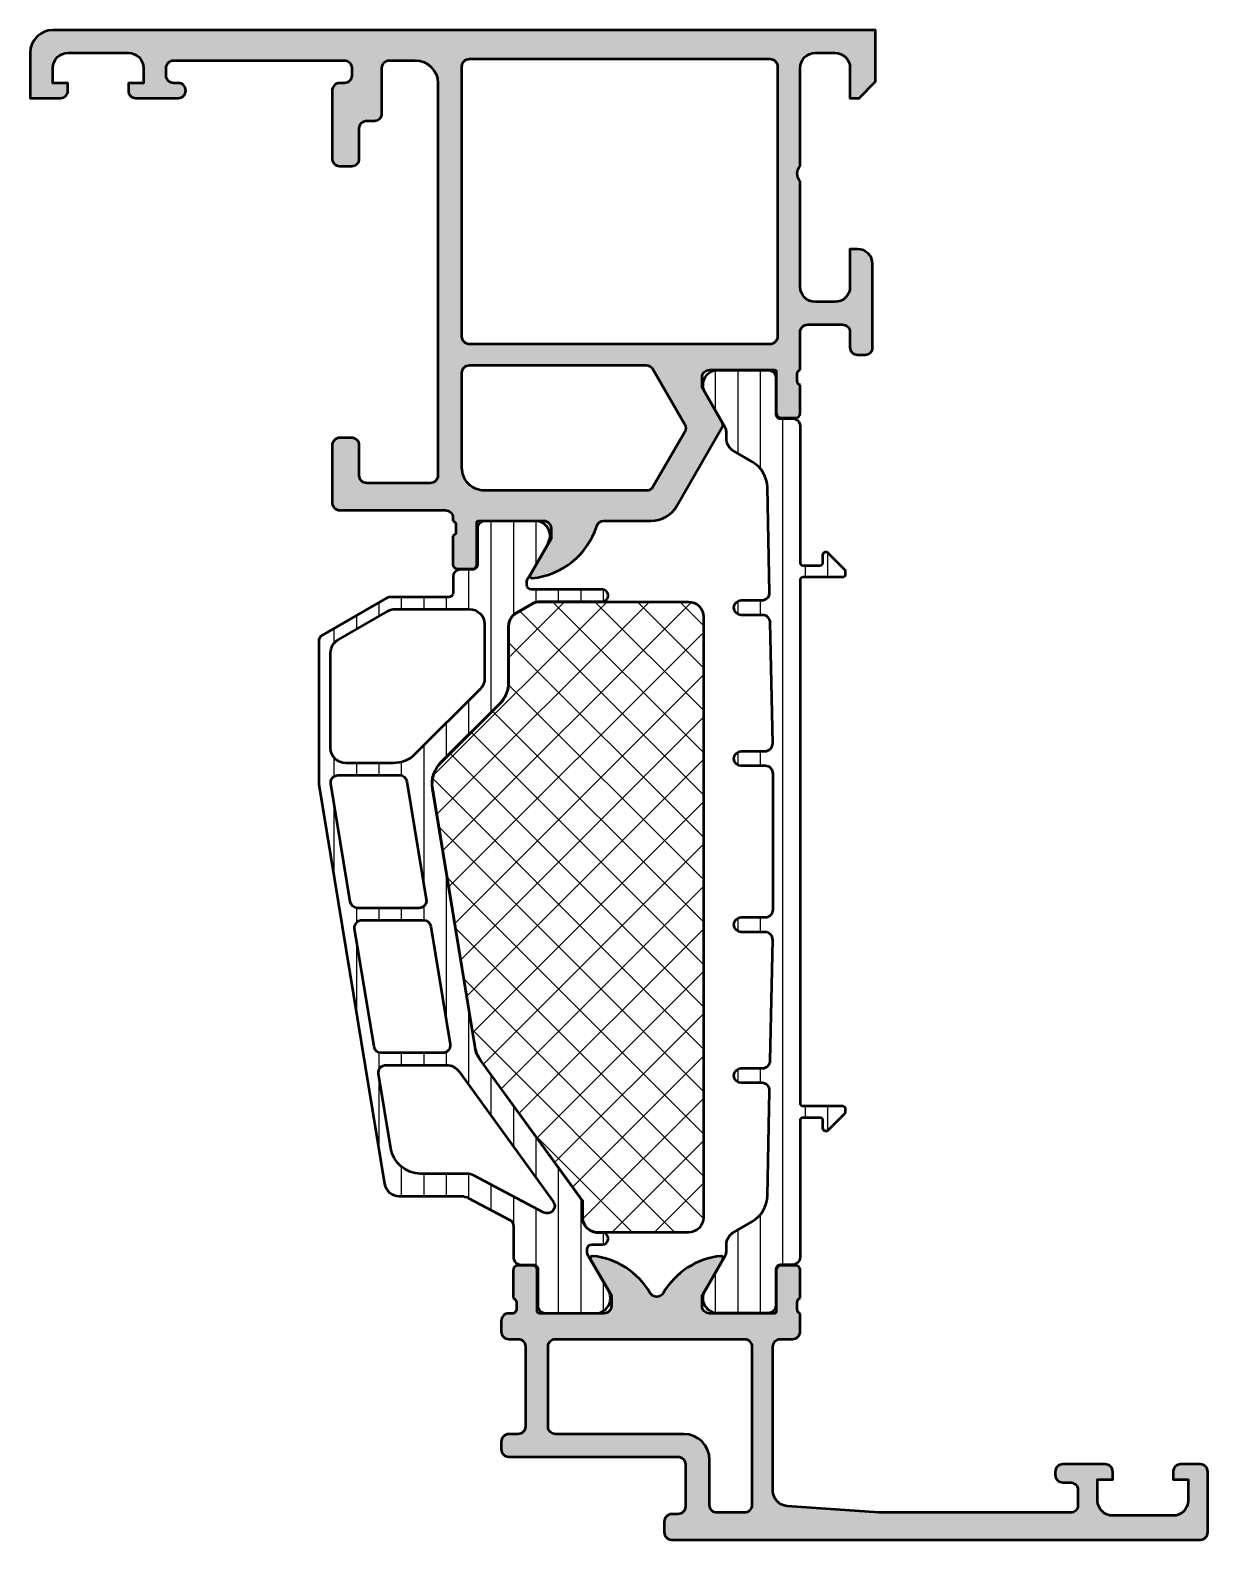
# Model space of a CAD drawing. Extents: x -35 to 43, y 0 to 100.
import ezdxf

# ---------------------------------------------------------------- set-up
doc = ezdxf.new("R2010")
doc.units = 0
for name, color, linetype, lineweight in [('0S-Alu contour', 7, 'Continuous', 50), ('0S-Alu hatch', 252, 'Continuous', 25), ('0S-Plastic contour', 254, 'Continuous', 50), ('0S-Plastic hatch', 253, 'Continuous', 25), ('0S-PT contour', 91, 'Continuous', 50), ('0S-PT hatch', 103, 'Continuous', 25)]:
    doc.layers.add(name, color=color, linetype=linetype, lineweight=lineweight)
pattern_1 = [(90, (0, 0), (-1.4859, 0), [])]

# ---------------------------------------------------------------- blocks, each defined once
blk = doc.blocks.new('445540__BF4B3220_697D_45B9_BE26_5FB14B4851CE_')
at = {"layer": '0S-Alu hatch'}
h = blk.add_hatch(color=256, dxfattribs=at)
edge = h.paths.add_edge_path()
edge.add_line((-3.299999999999997, 13.30000000000001), (-2.699999999999967, 13.3))
edge.add_ellipse((-2.699999999999981, 12.80000000000003), major_axis=(-0.4999999999999716, 0), ratio=1, start_angle=180, end_angle=269.9999999999984, ccw=False)
edge.add_line((-2.200000000000009, 12.80000000000003), (-2.200000000000017, 7.5))
edge.add_ellipse((-2.700000000000017, 7.500000000000001), major_axis=(-0.5, 0), ratio=1, start_angle=90, end_angle=180, ccw=False)
edge.add_line((-2.700000000000017, 7.000000000000001), (-3.300000000000011, 7.000000000000003))
edge.add_arc((-3.300000000000011, 6.500000000000031), 0.4999999999999716, 90, 180)
edge.add_line((-3.799999999999982, 6.500000000000039), (-3.79999999999999, 6.000000000000015))
edge.add_arc((-3.299999999999997, 6.000000000000001), 0.4999999999999929, 180, 269.9999999999992)
edge.add_line((-3.300000000000004, 5.500000000000008), (7.900000000000012, 5.500000000000006))
edge.add_ellipse((7.900000000000012, 5.000000000000014), major_axis=(-0.499999999999992, 0), ratio=1, start_angle=180, end_angle=270, ccw=False)
edge.add_line((8.400000000000006, 5.000000000000016), (8.400000000000013, 2.200000000000008))
edge.add_ellipse((7.900000000000012, 2.200000000000005), major_axis=(-0.5, 0), ratio=1, start_angle=90, end_angle=180, ccw=False)
edge.add_line((7.900000000000012, 1.700000000000005), (7.5, 1.700000000000004))
edge.add_arc((7.5, 1.20000000000001), 0.4999999999999934, 90, 180)
edge.add_line((7.000000000000007, 1.20000000000001), (7.000000000000007, 0.4999999999999922))
edge.add_arc((7.499999999999992, 0.4999999999999922), 0.4999999999999858, 180, 270)
edge.add_line((7.499999999999992, 6.4e-15), (42.5, 1e-16))
edge.add_arc((42.5, 0.5000000000000006), 0.5000000000000004, 270, 360)
edge.add_line((43, 0.5000000000000002), (43, 4.5))
edge.add_arc((42.5, 4.5), 0.5, 0, 90)
edge.add_line((42.5, 5), (41.19999999999999, 5))
edge.add_arc((41.19999999999999, 4.5), 0.5, 90, 180)
edge.add_line((40.69999999999999, 4.5), (40.69999999999999, 4))
edge.add_line((40.69999999999999, 4), (41.69999999999999, 4))
edge.add_line((41.69999999999999, 4), (41.69999999999997, 2.599999999999996))
edge.add_ellipse((40.69999999999995, 2.600000000000012), major_axis=(-1.000000000000007, 0), ratio=1, start_angle=90, end_angle=180, ccw=False)
edge.add_line((40.69999999999995, 1.600000000000005), (36.7, 1.599999999999993))
edge.add_ellipse((36.69999999999999, 2.599999999999993), major_axis=(-1, 0), ratio=1, start_angle=0, end_angle=90.0000000000004, ccw=False)
edge.add_line((35.69999999999999, 2.59999999999999), (35.69999999999999, 4))
edge.add_line((35.69999999999999, 4), (36.69999999999999, 4))
edge.add_line((36.69999999999999, 4), (36.69999999999999, 4.5))
edge.add_arc((36.19999999999999, 4.500000000000002), 0.5, 0, 90)
edge.add_line((36.19999999999999, 5.000000000000002), (33.40000000000001, 5))
edge.add_arc((33.40000000000001, 4.500000000000002), 0.4999999999999983, 90, 180)
edge.add_line((32.90000000000001, 4.500000000000002), (32.90000000000001, 4.29999999999998))
edge.add_arc((33.40000000000001, 4.29999999999998), 0.4999999999999965, 180, 270)
edge.add_line((33.40000000000001, 3.799999999999983), (33.90000000000001, 3.799999999999982))
edge.add_ellipse((33.90000000000001, 3.299999999999991), major_axis=(-0.4999999999999912, 0), ratio=1, start_angle=180, end_angle=270, ccw=False)
edge.add_line((34.4, 3.299999999999982), (34.39999999999998, 2.299999999999897))
edge.add_ellipse((33.89999999999998, 2.299999999999906), major_axis=(-0.5000000000000071, 0), ratio=1, start_angle=90, end_angle=180, ccw=False)
edge.add_line((33.89999999999998, 1.799999999999899), (21.2, 1.799999999999899))
edge.add_line((21.2, 1.799999999999899), (15.12875295001206, 2.233660503570558))
edge.add_ellipse((15.19999999999999, 3.231119203401299), major_axis=(-1.000000000000007, 0), ratio=1, start_angle=0, end_angle=85.91438322002432, ccw=False)
edge.add_line((14.19999999999998, 3.2311192034013), (14.2, 12.79999999999992))
edge.add_ellipse((14.69999999999999, 12.79999999999992), major_axis=(-0.4999999999999823, 0), ratio=1, start_angle=269.9999999999996, end_angle=360, ccw=False)
edge.add_line((14.69999999999999, 13.2999999999999), (15.5, 13.2999999999999))
edge.add_arc((15.50000000000001, 13.79999999999988), 0.4999999999999841, 269.9999999999992, 360)
edge.add_line((15.99999999999999, 13.79999999999988), (16, 15.00000000000001))
edge.add_ellipse((16.07883644654303, 15.26752059199313), major_axis=(-0.2788950563274358, 0), ratio=1, start_angle=-1.1645893741048212, end_angle=73.5801235805094, ccw=False)
edge.add_line((15.79999899999999, 15.27318899999154), (15.79999899999999, 15.72678299999152))
edge.add_ellipse((16.07886709564317, 15.73244365946855), major_axis=(-0.2789255417371606, 0), ratio=1, start_angle=-73.57540544464638, end_angle=1.1628700728805939, ccw=False)
edge.add_line((16, 15.9999869999915), (15.99999999999998, 17.87999800000002))
edge.add_arc((15.69999999999998, 17.87999800000001), 0.3000000000000007, 0, 89.99999999999935)
edge.add_line((15.69999999999999, 18.17999800000001), (14.7200256809572, 18.17999800000002))
edge.add_arc((14.72002568095721, 17.87999800000002), 0.3000000000000007, 90.00000000000067, 180)
edge.add_line((14.42002568095721, 17.87999800000002), (14.42002568095721, 15.12000000000001))
edge.add_ellipse((14.30002568095725, 15.12000000000001), major_axis=(-0.1199999999999619, 0), ratio=1, start_angle=90, end_angle=180, ccw=False)
edge.add_line((14.30002568095725, 15.00000000000005), (10.00000000000004, 15.00000000000006))
edge.add_ellipse((10.00000000000004, 15.50000000000005), major_axis=(-0.4999999999999841, 0), ratio=1, start_angle=0, end_angle=90, ccw=False)
edge.add_line((9.500000000000059, 15.5000000000001), (9.500000000000126, 16.20000000000013))
edge.add_line((9.500000000000126, 16.20000000000013), (10.88149545762233, 18.59282032302734))
edge.add_arc((10.76188021535154, 18.66188021535157), 0.138119784648449, 329.9999999999975, 455.7414612842225)
edge.add_arc((11.24826165041132, 13.8243899230558), 4.999999999999975, 95.74146128421872, 149.691455397877)
edge.add_ellipse((6.499999999999992, 16.59999999999978), major_axis=(-0.5000000000000128, 0), ratio=1, start_angle=30.308544602124982, end_angle=149.6914553978749, ccw=False)
edge.add_arc((1.751738349588656, 13.82438992305575), 5.000000000000007, 30.30854460212349, 84.25853871578215)
edge.add_arc((2.23811978464839, 18.66188021535158), 0.1381197846484313, 84.2585387157852, 209.9999999999999)
edge.add_line((2.118504542377611, 18.59282032302736), (3.49999999999985, 16.2000000000001))
edge.add_line((3.49999999999985, 16.2000000000001), (3.499999999999914, 15.50000000000008))
edge.add_ellipse((2.999999999999914, 15.50000000000003), major_axis=(-0.5, 0), ratio=1, start_angle=90, end_angle=180, ccw=False)
edge.add_line((2.999999999999914, 15.00000000000003), (-1.300025680957226, 15.00000000000003))
edge.add_ellipse((-1.300025680957226, 15.12000000000002), major_axis=(-0.1199999999999903, 0), ratio=1, start_angle=0, end_angle=90, ccw=False)
edge.add_line((-1.420025680957216, 15.12000000000002), (-1.420025680957209, 17.87999800000001))
edge.add_arc((-1.720025680957206, 17.87999800000001), 0.2999999999999971, 0, 90)
edge.add_line((-1.720025680957206, 18.17999800000001), (-2.700000000000002, 18.17999800000001))
edge.add_arc((-2.700000000000009, 17.87999800000001), 0.3000000000000043, 89.99999999999864, 180)
edge.add_line((-3.000000000000014, 17.87999800000001), (-3, 15.99998699999152))
edge.add_ellipse((-3.078867095643168, 15.73244365946858), major_axis=(-0.2789255417371511, 0), ratio=1, start_angle=178.8371299271098, end_angle=253.57540544464518, ccw=False)
edge.add_line((-2.799998999999999, 15.7267829999915), (-2.799999000000006, 15.27318899999154))
edge.add_ellipse((-3.07883644654305, 15.26752059199311), major_axis=(-0.2788950563274319, 0), ratio=1, start_angle=106.4198764194984, end_angle=181.1645893741095, ccw=False)
edge.add_line((-2.999999999999978, 15), (-3.300000000000004, 15))
edge.add_arc((-3.300000000000004, 14.5), 0.5000000000000071, 90, 180)
edge.add_line((-3.800000000000011, 14.49999999999996), (-3.799999999999968, 13.79999999999996))
edge.add_arc((-3.299999999999982, 13.79999999999999), 0.4999999999999858, 180, 269.9999999999984)
edge = h.paths.add_edge_path()
edge.add_line((8.300000000000004, 7.000000000000007), (-0.1999999999999957, 7.000000000000007))
edge.add_ellipse((-0.1999999999999957, 7.500000000000007), major_axis=(-0.5, 0), ratio=1, start_angle=0, end_angle=90, ccw=False)
edge.add_line((-0.6999999999999958, 7.500000000000007), (-0.6999999999999887, 12.8))
edge.add_ellipse((-0.1999999999999886, 12.8), major_axis=(-0.5, 0), ratio=1, start_angle=270, end_angle=360, ccw=False)
edge.add_line((-0.1999999999999886, 13.3), (12.29999999999999, 13.3))
edge.add_ellipse((12.29999999999999, 12.8), major_axis=(-0.5, 0), ratio=1, start_angle=180, end_angle=270, ccw=False)
edge.add_line((12.79999999999999, 12.8), (12.79999999999999, 2.300000000000004))
edge.add_ellipse((12.29999999999999, 2.300000000000004), major_axis=(-0.5, 0), ratio=1, start_angle=90, end_angle=180, ccw=False)
edge.add_line((12.29999999999999, 1.800000000000004), (10.5, 1.800000000000005))
edge.add_ellipse((10.5, 2.299999999999998), major_axis=(-0.4999999999999929, 0), ratio=1, start_angle=0, end_angle=90, ccw=False)
edge.add_line((10, 2.299999999999999), (10, 5.300000000000004))
edge.add_arc((8.300000000000004, 5.300000000000004), 1.700000000000002, 0, 90)
at = {"layer": '0S-Alu contour', "color": 7}
for points in [[(-1.720025680957206, 18.17999800000001), (-2.700000000000002, 18.17999800000001)], [(2.118504542377611, 18.59282032302736), (3.49999999999985, 16.2000000000001), (3.499999999999914, 15.50000000000008)], [(9.500000000000059, 15.5000000000001), (9.500000000000126, 16.20000000000013), (10.88149545762233, 18.59282032302734)], [(15.69999999999999, 18.17999800000001), (14.7200256809572, 18.17999800000002)], [(-3.000000000000014, 17.87999800000001), (-3, 15.99998699999152)], [(-1.420025680957216, 15.12000000000002), (-1.420025680957209, 17.87999800000001)], [(14.42002568095721, 17.87999800000002), (14.42002568095721, 15.12000000000001)], [(16, 15.9999869999915), (15.99999999999998, 17.87999800000002)], [(-2.799998999999999, 15.7267829999915), (-2.799999000000006, 15.27318899999154)], [(15.79999899999999, 15.27318899999154), (15.79999899999999, 15.72678299999152)], [(-3.800000000000011, 14.49999999999996), (-3.799999999999968, 13.79999999999996)], [(-2.999999999999978, 15), (-3.300000000000004, 15)], [(2.999999999999914, 15.00000000000003), (-1.300025680957226, 15.00000000000003)], [(14.30002568095725, 15.00000000000005), (10.00000000000004, 15.00000000000006)], [(15.99999999999999, 13.79999999999988), (16, 15.00000000000001)], [(-3.299999999999997, 13.30000000000001), (-2.699999999999967, 13.3)], [(-0.1999999999999886, 13.3), (12.29999999999999, 13.3)], [(14.69999999999999, 13.2999999999999), (15.5, 13.2999999999999)], [(-2.200000000000009, 12.80000000000003), (-2.200000000000017, 7.5)], [(-0.6999999999999958, 7.500000000000007), (-0.6999999999999887, 12.8)], [(12.79999999999999, 12.8), (12.79999999999999, 2.300000000000004)], [(14.19999999999998, 3.2311192034013), (14.2, 12.79999999999992)], [(-3.799999999999982, 6.500000000000039), (-3.79999999999999, 6.000000000000015)], [(-2.700000000000017, 7.000000000000001), (-3.300000000000011, 7.000000000000003)], [(8.300000000000004, 7.000000000000007), (-0.1999999999999957, 7.000000000000007)], [(-3.300000000000004, 5.500000000000008), (7.900000000000012, 5.500000000000006)], [(10, 2.299999999999999), (10, 5.300000000000004)], [(8.400000000000006, 5.000000000000016), (8.400000000000013, 2.200000000000008)], [(32.90000000000001, 4.500000000000002), (32.90000000000001, 4.29999999999998)], [(36.19999999999999, 5.000000000000002), (33.40000000000001, 5)], [(35.69999999999999, 2.59999999999999), (35.69999999999999, 4), (36.69999999999999, 4), (36.69999999999999, 4.5)], [(40.69999999999999, 4.5), (40.69999999999999, 4), (41.69999999999999, 4), (41.69999999999997, 2.599999999999996)], [(42.5, 5), (41.19999999999999, 5)], [(43, 0.5000000000000002), (43, 4.5)], [(33.40000000000001, 3.799999999999983), (33.90000000000001, 3.799999999999982)], [(34.4, 3.299999999999982), (34.39999999999998, 2.299999999999897)], [(33.89999999999998, 1.799999999999899), (21.2, 1.799999999999899), (15.12875295001206, 2.233660503570558)], [(7.000000000000007, 1.20000000000001), (7.000000000000007, 0.4999999999999922)], [(7.900000000000012, 1.700000000000005), (7.5, 1.700000000000004)], [(12.29999999999999, 1.800000000000004), (10.5, 1.800000000000005)], [(40.69999999999995, 1.600000000000005), (36.7, 1.599999999999993)], [(7.499999999999992, 6.4e-15), (42.5, 1e-16)]]:
    blk.add_lwpolyline(points, dxfattribs=at)
for centre, radius, start, end in [((-2.700000000000009, 17.87999800000001), 0.3000000000000043, 89.99999999999864, 180), ((-1.720025680957206, 17.87999800000001), 0.2999999999999971, 0, 90), ((2.23811978464839, 18.66188021535158), 0.1381197846484313, 84.2585387157852, 209.9999999999999), ((1.751738349588656, 13.82438992305575), 5.000000000000007, 30.30854460212349, 84.25853871578215), ((11.24826165041132, 13.8243899230558), 4.999999999999975, 95.74146128421872, 149.691455397877), ((10.76188021535154, 18.66188021535157), 0.138119784648449, 329.9999999999975, 95.7414612842225), ((14.72002568095721, 17.87999800000002), 0.3000000000000007, 90.00000000000067, 180), ((15.69999999999998, 17.87999800000001), 0.3000000000000007, 0, 89.99999999999935), ((-3.300000000000004, 14.5), 0.5000000000000071, 90, 180), ((-3.299999999999982, 13.79999999999999), 0.4999999999999858, 180, 269.9999999999984), ((15.50000000000001, 13.79999999999988), 0.4999999999999841, 269.9999999999992, 0), ((-3.300000000000011, 6.500000000000031), 0.4999999999999716, 90, 180), ((8.300000000000004, 5.300000000000004), 1.700000000000002, 0, 90), ((-3.299999999999997, 6.000000000000001), 0.4999999999999929, 180, 269.9999999999992), ((33.40000000000001, 4.500000000000002), 0.4999999999999983, 90, 180), ((33.40000000000001, 4.29999999999998), 0.4999999999999965, 180, 270), ((36.19999999999999, 4.500000000000002), 0.5, 0, 90), ((41.19999999999999, 4.5), 0.5, 90, 180), ((42.5, 4.5), 0.5, 0, 90), ((7.5, 1.20000000000001), 0.4999999999999934, 90, 180), ((7.499999999999992, 0.4999999999999922), 0.4999999999999858, 180, 270), ((42.5, 0.5000000000000006), 0.5000000000000004, 270, 0)]:
    blk.add_arc(centre, radius, start, end, dxfattribs=at)
at = {"layer": '0S-Alu contour', "color": 7, "extrusion": (0, 0, -1)}
for centre, radius, start, end in [((-6.499999999999992, 16.59999999999978), 0.5000000000000128, 210.3085446021251, 329.691455397875), ((3.078867095643168, 15.73244365946858), 0.2789255417371511, 106.4245945553548, 181.1628700728903), ((3.07883644654305, 15.26752059199311), 0.2788950563274319, 178.8354106258905, 253.5801235805016), ((1.300025680957226, 15.12000000000002), 0.1199999999999903, 270, 0), ((-2.999999999999914, 15.50000000000003), 0.5, 180, 270), ((-10.00000000000004, 15.50000000000005), 0.4999999999999841, 270, 0), ((-14.30002568095725, 15.12000000000001), 0.1199999999999619, 180, 270), ((-16.07883644654303, 15.26752059199313), 0.2788950563274358, 286.4198764194906, 1.164589374104748), ((-16.07886709564317, 15.73244365946855), 0.2789255417371606, 358.8371299271194, 73.57540544464646), ((2.699999999999981, 12.80000000000003), 0.4999999999999716, 90.0000000000016, 180), ((0.1999999999999886, 12.8), 0.5, 0, 90), ((-12.29999999999999, 12.8), 0.5, 90, 180), ((-14.69999999999999, 12.79999999999992), 0.4999999999999823, 0, 90.0000000000004), ((2.700000000000017, 7.500000000000001), 0.5, 180, 270), ((0.1999999999999957, 7.500000000000007), 0.5, 270, 0), ((-7.900000000000012, 5.000000000000014), 0.499999999999992, 90, 180), ((-15.19999999999999, 3.231119203401299), 1.000000000000007, 274.0856167799757, 0), ((-33.90000000000001, 3.299999999999991), 0.4999999999999912, 90, 180), ((-7.900000000000012, 2.200000000000005), 0.5, 180, 270), ((-10.5, 2.299999999999998), 0.4999999999999929, 270, 0), ((-12.29999999999999, 2.300000000000004), 0.5, 180, 270), ((-33.89999999999998, 2.299999999999906), 0.5000000000000071, 180, 270), ((-36.69999999999999, 2.599999999999993), 1, 269.9999999999996, 0), ((-40.69999999999995, 2.600000000000012), 1.000000000000007, 180, 270)]:
    blk.add_arc(centre, radius, start, end, dxfattribs=at)
blk = doc.blocks.new('284511__1845BC46_B6D5_4540_96BA_1766A8535AA4___5D9645BE_6B2D_4AAD_B692_102683776375_')
at = {"layer": '0S-Plastic hatch'}
h = blk.add_hatch(dxfattribs=at)
h.set_pattern_fill('ANSI31', color=256, scale=0.4680000000000001, angle=45, style=0)
h.set_pattern_definition(pattern_1)
edge = h.paths.add_edge_path()
edge.add_line((15.98999999999989, 73.79000299999997), (15.98999999999992, 64.75000000000767))
edge.add_arc((16.19999999999993, 64.75000000000767), 0.2100000000000151, 180, 269.9999999999971)
edge.add_line((16.19999999999992, 64.54000000000767), (17.29999999999603, 64.54000000000755))
edge.add_arc((17.29999999999605, 64.75000000000774), 0.2100000000001927, 269.9999999999932, 360)
edge.add_line((17.50999999999624, 64.75000000000774), (17.50999999999623, 65.25000000000763))
edge.add_ellipse((17.69999999999624, 65.25000000000763), major_axis=(-0.1900000000000084, 0), ratio=1, start_angle=225.0000000000016, end_angle=360, ccw=False)
edge.add_line((17.83435028842169, 65.38435028843308), (18.93435028842167, 64.2843502884331))
edge.add_ellipse((18.79999999999616, 64.15000000000761), major_axis=(-0.190000000000084, 0), ratio=1, start_angle=180, end_angle=224.9999999999962, ccw=False)
edge.add_line((18.98999999999624, 64.15000000000735), (18.98999999999601, 63.9500000000072))
edge.add_ellipse((18.7999999999962, 63.95000000000742), major_axis=(-0.1899999999998023, 0), ratio=1, start_angle=90, end_angle=180, ccw=False)
edge.add_line((18.7999999999962, 63.76000000000762), (16.19999999999615, 63.76000000000761))
edge.add_arc((16.19999999999616, 63.55000000001139), 0.2099999999962208, 90.00000000000095, 180)
edge.add_line((15.98999999999994, 63.55000000001139), (15.99000000000006, 28.94999999999603))
edge.add_arc((16.19999999999617, 28.94999999999603), 0.2099999999961071, 180, 270)
edge.add_line((16.19999999999617, 28.73999999999992), (18.79999999999621, 28.73999999999993))
edge.add_ellipse((18.7999999999962, 28.55000000000013), major_axis=(-0.1899999999997952, 0), ratio=1, start_angle=180, end_angle=269.99999999999784, ccw=False)
edge.add_line((18.989999999996, 28.55000000000037), (18.98999999999625, 28.3500000000002))
edge.add_ellipse((18.79999999999621, 28.34999999999995), major_axis=(-0.1900000000000368, 0), ratio=1, start_angle=135.0000000000015, end_angle=180, ccw=False)
edge.add_line((18.93435028842168, 28.21564971157449), (17.83435028842168, 27.11564971157447))
edge.add_ellipse((17.69999999999624, 27.24999999999992), major_axis=(-0.1900000000000011, 0), ratio=1, start_angle=0, end_angle=134.9999999999985, ccw=False)
edge.add_line((17.50999999999624, 27.24999999999992), (17.50999999999624, 27.74999999999979))
edge.add_arc((17.29999999999605, 27.74999999999979), 0.2100000000001891, 0, 90.0000000000058)
edge.add_line((17.29999999999603, 27.95999999999998), (16.20000000000375, 27.95999999999988))
edge.add_arc((16.20000000000377, 27.74999999999617), 0.2100000000037028, 90.00000000000486, 180)
edge.add_line((15.99000000000007, 27.74999999999617), (15.99000000000011, 18.70999700000012))
edge.add_ellipse((15.5, 18.70999700000012), major_axis=(-0.4900000000001051, 0), ratio=1, start_angle=90, end_angle=180, ccw=False)
edge.add_line((15.5, 18.21999700000001), (14.68966598775747, 18.21999700000002))
edge.add_arc((14.68966598775747, 17.90999700000001), 0.3100000000000058, 90, 180)
edge.add_line((14.37966598775746, 17.90999699999986), (14.38000061716089, 15.50999722280127))
edge.add_ellipse((13.89000531041818, 15.50999530673904), major_axis=(-0.4899953067464561, 0), ratio=1, start_angle=89.99992156330188, end_angle=180.0002240468632, ccw=False)
edge.add_line((13.89000463962507, 15.01999999999304), (10.41417750381583, 15.02000000000001))
edge.add_ellipse((10.55577115089187, 15.99981807472286), major_axis=(-0.9899960709244748, 0), ratio=1, start_angle=-32.74075698839442, end_angle=81.77710364110402, ccw=False)
edge.add_line((9.723059445911097, 16.53524634894259), (11.04169560919379, 18.81919149350405))
edge.add_arc((10.60002263812885, 19.07419146728957), 0.5099999999999473, 330.0000034006555, 360.5398516222405)
edge.add_line((11.11000000000013, 19.07899671221209), (11.11000000000013, 19.53149545762268))
edge.add_ellipse((12.10000000000008, 19.53149545762267), major_axis=(-0.9899999999999485, 0), ratio=1, start_angle=299.9999999999982, end_angle=360, ccw=False)
edge.add_line((11.60500000000014, 20.38886060736924), (12.82844590919087, 21.09521743237939))
edge.add_arc((11.82344590919092, 22.83592849398614), 2.010000000000001, 299.9999999999983, 358.8298047176663)
edge.add_line((13.83302670811728, 22.79487958917153), (13.97488342538068, 29.7395846062411))
edge.add_arc((13.46498978983219, 29.75000000000003), 0.5100000000000029, 358.8298047176656, 449.9999999999996)
edge.add_line((13.4649897898322, 30.26000000000003), (12.1, 30.26000000000003))
edge.add_ellipse((12.1, 30.75000000000003), major_axis=(-0.490000000000002, 0), ratio=1, start_angle=-90, end_angle=90, ccw=False)
edge.add_line((12.1, 31.24000000000004), (13.50584299149151, 31.24000000000002))
edge.add_arc((13.50584299149152, 31.75000000000002), 0.509999999999998, 269.9999999999992, 358.8298047176663)
edge.add_line((14.01573662704, 31.73958460624109), (14.17914943367725, 39.73958460624114))
edge.add_arc((13.66925579812882, 39.75000000000008), 0.5099999999999496, 358.8298047176656, 450.0000000000004)
edge.add_line((13.66925579812882, 40.26000000000002), (12.10000000000001, 40.26000000000002))
edge.add_ellipse((12.10000000000001, 40.75000000000002), major_axis=(-0.490000000000002, 0), ratio=1, start_angle=-90, end_angle=90, ccw=False)
edge.add_line((12.10000000000001, 41.24000000000003), (13.69999999999992, 41.24000000000002))
edge.add_arc((13.69999999999992, 41.7500000000001), 0.5100000000000762, 269.9999999999996, 360)
edge.add_line((14.21, 41.7500000000001), (14.21, 50.75000000000001))
edge.add_arc((13.69999999999999, 50.75000000000001), 0.5100000000000087, 0, 89.9999999999996)
edge.add_line((13.69999999999999, 51.26000000000002), (12.1, 51.26000000000002))
edge.add_ellipse((12.1, 51.75000000000003), major_axis=(-0.490000000000002, 0), ratio=1, start_angle=-90, end_angle=90, ccw=False)
edge.add_line((12.1, 52.24000000000003), (13.66925579812878, 52.24000000000004))
edge.add_arc((13.66925579812878, 52.75000000000003), 0.5099999999999838, 270.0000000000004, 361.1701952823312)
edge.add_line((14.17914943367725, 52.76041539375893), (14.01573662704, 60.76041539375893))
edge.add_arc((13.50584299149152, 60.74999999999999), 0.5099999999999995, 1.170195282334352, 89.999999999998)
edge.add_line((13.50584299149154, 61.25999999999999), (12.09999999999998, 61.26000000000004))
edge.add_ellipse((12.09999999999998, 61.75000000000003), major_axis=(-0.4899999999999878, 0), ratio=1, start_angle=-90, end_angle=90, ccw=False)
edge.add_line((12.09999999999998, 62.24000000000001), (13.46498978983221, 62.24000000000003))
edge.add_arc((13.4649897898322, 62.75000000000003), 0.509999999999998, 270.0000000000008, 361.1701952823344)
edge.add_line((13.97488342538068, 62.76041539375897), (13.83302670811728, 69.70512041082851))
edge.add_arc((11.82344590919098, 69.66407150601391), 2.009999999999937, 1.170195282334352, 59.99999999999964)
edge.add_line((12.82844590919096, 71.40478256762057), (11.60500000000011, 72.11113939263083))
edge.add_ellipse((12.10000000000011, 72.96850454237742), major_axis=(-0.9899999999999904, 0), ratio=1, start_angle=0, end_angle=59.99999999999977, ccw=False)
edge.add_line((11.11000000000011, 72.96850454237747), (11.11000000000015, 73.4210032878028))
edge.add_arc((10.60002263812846, 73.42580853271025), 0.5100000000002292, 359.4601483794541, 389.999996599346)
edge.add_line((11.04169560919363, 73.68080850649592), (9.723059445910877, 75.9647536510575))
edge.add_ellipse((10.55577115089171, 76.50018192527715), major_axis=(-0.989996070924484, 0), ratio=1, start_angle=-81.777103641096, end_angle=32.740756988388284, ccw=False)
edge.add_line((10.41417750381554, 77.47999999999999), (13.89000463962494, 77.48000000000695))
edge.add_ellipse((13.89000463962493, 76.99000402256138), major_axis=(-0.4899959774455738, 0), ratio=1, start_angle=179.9920113084649, end_angle=269.99999999999835, ccw=False)
edge.add_line((14.38000061230764, 76.98993570292684), (14.37966598785453, 74.59000439430844))
edge.add_arc((14.68966598775733, 74.590003), 0.3099999999059286, 179.9997422960936, 270.0000000000007)
edge.add_line((14.68966598775733, 74.28000300009407), (15.49999999999984, 74.280003))
edge.add_ellipse((15.49999999999985, 73.79000299999996), major_axis=(-0.4900000000000376, 0), ratio=1, start_angle=180, end_angle=270.0000000000008, ccw=False)
at = {"layer": '0S-Plastic contour', "color": 7}
for points in [[(10.41417750381554, 77.47999999999999), (13.89000463962494, 77.48000000000695)], [(14.38000061230764, 76.98993570292684), (14.37966598785453, 74.59000439430844)], [(11.04169560919363, 73.68080850649592), (9.723059445910877, 75.9647536510575)], [(14.68966598775733, 74.28000300009407), (15.49999999999984, 74.280003)], [(11.11000000000011, 72.96850454237747), (11.11000000000015, 73.4210032878028)], [(15.98999999999989, 73.79000299999997), (15.98999999999992, 64.75000000000767)], [(12.82844590919096, 71.40478256762057), (11.60500000000011, 72.11113939263083)], [(13.97488342538068, 62.76041539375897), (13.83302670811728, 69.70512041082851)], [(17.50999999999624, 64.75000000000774), (17.50999999999623, 65.25000000000763)], [(17.83435028842169, 65.38435028843308), (18.93435028842167, 64.2843502884331)], [(16.19999999999992, 64.54000000000767), (17.29999999999603, 64.54000000000755)], [(18.98999999999624, 64.15000000000735), (18.98999999999601, 63.9500000000072)], [(15.98999999999994, 63.55000000001139), (15.99000000000006, 28.94999999999603)], [(18.7999999999962, 63.76000000000762), (16.19999999999615, 63.76000000000761)], [(12.09999999999998, 62.24000000000001), (13.46498978983221, 62.24000000000003)], [(13.50584299149154, 61.25999999999999), (12.09999999999998, 61.26000000000004)], [(14.17914943367725, 52.76041539375893), (14.01573662704, 60.76041539375893)], [(12.1, 52.24000000000003), (13.66925579812878, 52.24000000000004)], [(13.69999999999999, 51.26000000000002), (12.1, 51.26000000000002)], [(14.21, 41.7500000000001), (14.21, 50.75000000000001)], [(12.10000000000001, 41.24000000000003), (13.69999999999992, 41.24000000000002)], [(13.66925579812882, 40.26000000000002), (12.10000000000001, 40.26000000000002)], [(14.01573662704, 31.73958460624109), (14.17914943367725, 39.73958460624114)], [(12.1, 31.24000000000004), (13.50584299149151, 31.24000000000002)], [(13.4649897898322, 30.26000000000003), (12.1, 30.26000000000003)], [(13.83302670811728, 22.79487958917153), (13.97488342538068, 29.7395846062411)], [(16.19999999999617, 28.73999999999992), (18.79999999999621, 28.73999999999993)], [(18.93435028842168, 28.21564971157449), (17.83435028842168, 27.11564971157447)], [(18.989999999996, 28.55000000000037), (18.98999999999625, 28.3500000000002)], [(15.99000000000007, 27.74999999999617), (15.99000000000011, 18.70999700000012)], [(17.29999999999603, 27.95999999999998), (16.20000000000375, 27.95999999999988)], [(17.50999999999624, 27.24999999999992), (17.50999999999624, 27.74999999999979)], [(11.60500000000014, 20.38886060736924), (12.82844590919087, 21.09521743237939)], [(11.11000000000013, 19.07899671221209), (11.11000000000013, 19.53149545762268)], [(9.723059445911097, 16.53524634894259), (11.04169560919379, 18.81919149350405)], [(15.5, 18.21999700000001), (14.68966598775747, 18.21999700000002)], [(14.37966598775746, 17.90999699999986), (14.38000061716089, 15.50999722280127)], [(13.89000463962507, 15.01999999999304), (10.41417750381583, 15.02000000000001)]]:
    blk.add_lwpolyline(points, dxfattribs=at)
at = {"layer": '0S-Plastic contour', "color": 7, "extrusion": (0, 0, -1)}
for centre, radius, start, end in [((-10.55577115089171, 76.50018192527715), 0.989996070924484, 327.2592430116117, 81.77710364109612), ((-13.89000463962493, 76.99000402256138), 0.4899959774455738, 90.00000000000165, 180.0079886915352), ((-15.49999999999985, 73.79000299999996), 0.4900000000000376, 89.99999999999918, 180), ((-12.10000000000011, 72.96850454237742), 0.9899999999999904, 300.0000000000002, 0), ((-17.69999999999624, 65.25000000000763), 0.1900000000000084, 0, 134.9999999999984), ((-18.79999999999616, 64.15000000000761), 0.190000000000084, 135.0000000000038, 180), ((-18.7999999999962, 63.95000000000742), 0.1899999999998023, 180, 270), ((-12.09999999999998, 61.75000000000003), 0.4899999999999878, 270, 90), ((-12.1, 51.75000000000003), 0.490000000000002, 270, 90), ((-12.10000000000001, 40.75000000000002), 0.490000000000002, 270, 90), ((-12.1, 30.75000000000003), 0.490000000000002, 270, 90), ((-18.7999999999962, 28.55000000000013), 0.1899999999997952, 90.00000000000216, 180), ((-18.79999999999621, 28.34999999999995), 0.1900000000000368, 180, 224.9999999999985), ((-17.69999999999624, 27.24999999999992), 0.1900000000000011, 225.0000000000015, 0), ((-12.10000000000008, 19.53149545762267), 0.9899999999999486, 0, 60.00000000000181), ((-15.5, 18.70999700000012), 0.4900000000001051, 180, 270), ((-10.55577115089187, 15.99981807472286), 0.989996070924475, 278.222896358896, 32.74075698839435), ((-13.89000531041818, 15.50999530673904), 0.4899953067464561, 179.9997759531368, 270.0000784366981)]:
    blk.add_arc(centre, radius, start, end, dxfattribs=at)
at = {"layer": '0S-Plastic contour', "color": 7}
for centre, radius, start, end in [((14.68966598775733, 74.590003), 0.3099999999059286, 179.9997422960936, 270.0000000000007), ((10.60002263812846, 73.42580853271025), 0.5100000000002292, 359.4601483794541, 29.99999659934601), ((11.82344590919098, 69.66407150601391), 2.009999999999937, 1.170195282334352, 59.99999999999964), ((16.19999999999993, 64.75000000000767), 0.2100000000000151, 180, 269.9999999999971), ((17.29999999999605, 64.75000000000774), 0.2100000000001927, 269.9999999999932, 0), ((16.19999999999616, 63.55000000001139), 0.2099999999962208, 90.00000000000095, 180), ((13.4649897898322, 62.75000000000003), 0.509999999999998, 270.0000000000008, 1.170195282334352), ((13.50584299149152, 60.74999999999999), 0.5099999999999995, 1.170195282334352, 89.999999999998), ((13.66925579812878, 52.75000000000003), 0.5099999999999838, 270.0000000000004, 1.170195282331237), ((13.69999999999999, 50.75000000000001), 0.5100000000000087, 0, 89.9999999999996), ((13.69999999999992, 41.7500000000001), 0.5100000000000762, 269.9999999999996, 0), ((13.66925579812882, 39.75000000000008), 0.5099999999999496, 358.8298047176656, 90.0000000000004), ((13.50584299149152, 31.75000000000002), 0.509999999999998, 269.9999999999992, 358.8298047176663), ((13.46498978983219, 29.75000000000003), 0.5100000000000029, 358.8298047176656, 89.9999999999996), ((16.19999999999617, 28.94999999999603), 0.2099999999961071, 180, 270), ((16.20000000000377, 27.74999999999617), 0.2100000000037028, 90.00000000000486, 180), ((17.29999999999605, 27.74999999999979), 0.2100000000001891, 0, 90.0000000000058), ((11.82344590919092, 22.83592849398614), 2.010000000000001, 299.9999999999983, 358.8298047176663), ((10.60002263812885, 19.07419146728957), 0.5099999999999473, 330.0000034006555, 0.5398516222405196), ((14.68966598775747, 17.90999700000001), 0.3100000000000058, 90, 180)]:
    blk.add_arc(centre, radius, start, end, dxfattribs=at)
blk = doc.blocks.new('441780__3EC633B4_E928_4613_97DD_B2C483C293F3_')
at = {"layer": '0S-PT hatch'}
h = blk.add_hatch(dxfattribs=at)
h.set_pattern_fill('ANSI37', color=256, scale=0.625, angle=90, style=0)
h.set_pattern_definition([(135, (0, 0), (-1.403165018917055, -1.403165018917055), []), (225, (0, 0), (1.403165018917055, -1.403165018917055), [])])
edge = h.paths.add_edge_path()
edge.add_line((9.590000000000067, 61.14999999999986), (9.590000000000124, 21.35000000000008))
edge.add_ellipse((8.6000000000001, 21.35000000000008), major_axis=(-0.9900000000000233, 0), ratio=1, start_angle=90.0000000000004, end_angle=180, ccw=False)
edge.add_line((8.600000000000108, 20.36000000000006), (2.900000000000012, 20.36000000000002))
edge.add_line((2.900000000000012, 20.36000000000002), (2.600000000000058, 20.36000000000001))
edge.add_ellipse((2.600000000000044, 21.35000000000001), major_axis=(-0.9899999999999984, 0), ratio=1, start_angle=0, end_angle=90.0000000000008, ccw=False)
edge.add_line((1.610000000000045, 21.35000000000001), (1.610000000000049, 22.45324919696233))
edge.add_line((1.610000000000049, 22.45324919696233), (-5.163803639684253, 31.77659005944562))
edge.add_ellipse((-3.553859820878159, 32.94628271150758), major_axis=(-1.989999999999921, 0), ratio=1, start_angle=9.360190801912495, end_angle=35.999999999999375, ccw=False)
edge.add_line((-5.517363772053796, 32.62262821406107), (-8.341706504563845, 49.7569741246221))
edge.add_ellipse((-6.378202553388092, 50.08062862206865), major_axis=(-1.990000000000043, 0), ratio=1, start_angle=-45.0000000000004, end_angle=9.360190801913404, ccw=False)
edge.add_line((-7.785345047949341, 51.48777111662992), (-3.878715369815033, 55.39440079476417))
edge.add_arc((-5.300000000000004, 56.81568542494915), 2.010000000000019, 314.9999999999999, 360)
edge.add_line((-3.289999999999984, 56.81568542494909), (-3.289999999999871, 60.53341924626913))
edge.add_ellipse((-2.299999999999833, 60.53341924626912), major_axis=(-0.9900000000000373, 0), ratio=1, start_angle=300, end_angle=360, ccw=False)
edge.add_line((-2.794999999999852, 61.39078439601575), (-1.727050807568822, 62.00736514974662))
edge.add_ellipse((-1.232050807568839, 61.15000000000002), major_axis=(-0.9899999999999893, 0), ratio=1, start_angle=269.99999999999955, end_angle=299.9999999999992, ccw=False)
edge.add_line((-1.232050807568832, 62.14000000000002), (2.900000000000019, 62.13999999999995))
edge.add_line((2.900000000000019, 62.13999999999995), (8.600000000000023, 62.13999999999992))
edge.add_ellipse((8.600000000000016, 61.14999999999987), major_axis=(-0.9900000000000446, 0), ratio=1, start_angle=180, end_angle=269.99999999999955, ccw=False)
at = {"layer": '0S-PT contour', "color": 7}
for points in [[(-2.794999999999852, 61.39078439601575), (-1.727050807568822, 62.00736514974662)], [(-1.232050807568832, 62.14000000000002), (2.900000000000019, 62.13999999999995), (8.600000000000023, 62.13999999999992)], [(9.590000000000067, 61.14999999999986), (9.590000000000124, 21.35000000000008)], [(-3.289999999999984, 56.81568542494909), (-3.289999999999871, 60.53341924626913)], [(-7.785345047949341, 51.48777111662992), (-3.878715369815033, 55.39440079476417)], [(-5.517363772053796, 32.62262821406107), (-8.341706504563845, 49.7569741246221)], [(1.610000000000045, 21.35000000000001), (1.610000000000049, 22.45324919696233), (-5.163803639684253, 31.77659005944562)], [(8.600000000000108, 20.36000000000006), (2.900000000000012, 20.36000000000002), (2.600000000000058, 20.36000000000001)]]:
    blk.add_lwpolyline(points, dxfattribs=at)
at = {"layer": '0S-PT contour', "color": 7, "extrusion": (0, 0, -1)}
for centre, radius, start, end in [((1.232050807568839, 61.15000000000002), 0.9899999999999893, 60.00000000000078, 90.00000000000043), ((-8.600000000000016, 61.14999999999987), 0.9900000000000446, 90.00000000000043, 180), ((2.299999999999833, 60.53341924626912), 0.9900000000000375, 0, 60), ((6.378202553388092, 50.08062862206865), 1.990000000000043, 350.6398091980866, 45.00000000000044), ((3.553859820878159, 32.94628271150758), 1.989999999999921, 324.0000000000006, 350.6398091980875), ((-2.600000000000044, 21.35000000000001), 0.9899999999999984, 269.9999999999992, 0), ((-8.6000000000001, 21.35000000000008), 0.9900000000000233, 180, 269.9999999999996)]:
    blk.add_arc(centre, radius, start, end, dxfattribs=at)
at = {"layer": '0S-PT contour', "color": 7}
blk.add_arc((-5.300000000000004, 56.81568542494915), 2.010000000000019, 314.9999999999999, 0, dxfattribs=at)
blk = doc.blocks.new('284511__D65E2A6E_5124_469D_9440_DE9FF6256809___0D514815_426E_4B8E_9E64_C70B403DF075_')
at = {"layer": '0S-Plastic hatch'}
h = blk.add_hatch(dxfattribs=at)
h.set_pattern_fill('ANSI31', color=256, scale=0.4680000000000001, angle=45, style=0)
h.set_pattern_definition(pattern_1)
edge = h.paths.add_edge_path()
edge.add_ellipse((-7.300000000000054, 62.75000000000009), major_axis=(-0.3100000000001444, 0), ratio=1, start_angle=90.00000000000131, end_angle=180, ccw=False)
edge.add_line((-7.300000000000046, 62.43999999999994), (-11.16602540378483, 62.43999999999994))
edge.add_arc((-11.16602540378483, 61.95), 0.4899999999999381, 89.99999999999918, 120.0000000000009)
edge.add_line((-11.41102540378481, 62.37435244785432), (-15.64499999999993, 59.92986607498723))
edge.add_arc((-15.3999999999999, 59.50551362713284), 0.4900000000000251, 120.0000000000018, 180)
edge.add_line((-15.88999999999993, 59.50551362713285), (-15.88999999999994, 50.05081865226767))
edge.add_line((-15.88999999999994, 50.05081865226767), (-11.52815944526324, 23.58898595353155))
edge.add_arc((-10.55134089668843, 23.74999999999993), 0.9899999999999542, 189.3601908019135, 270.0000000000008)
edge.add_line((-10.55134089668842, 22.75999999999998), (-6.449137756705148, 22.76000000000001))
edge.add_ellipse((-6.449137756705127, 21.74999999999991), major_axis=(-1.010000000000104, 0), ratio=1, start_angle=242.0205256115218, end_angle=270.0000000000012, ccw=False)
edge.add_line((-5.975290978483741, 22.641946876652), (-3.260730834759506, 21.19983680029857))
edge.add_ellipse((-3.499999999999964, 20.74944778337535), major_axis=(-0.5099999999999391, 0), ratio=1, start_angle=180, end_angle=242.0205256115206, ccw=False)
edge.add_line((-2.990000000000025, 20.74944778337537), (-2.989999999999916, 18.70999432109069))
edge.add_arc((-2.500002678902006, 18.70999432109072), 0.4899973210979099, 180, 270.0000000005068)
edge.add_line((-2.500002678897672, 18.21999699999281), (-1.689668666662214, 18.21999699999999))
edge.add_ellipse((-1.689668666659478, 17.90999699999997), major_axis=(-0.3100000000000129, 0), ratio=1, start_angle=179.9920750885882, end_angle=270.0000000005056, ccw=False)
edge.add_line((-1.379668669624811, 17.90995412210303), (-1.380000612376328, 15.51006375162256))
edge.add_arc((-0.8900046396178566, 15.50999597743861), 0.4899959774455917, 179.9920750885881, 270.0000000001139)
edge.add_line((-0.8900046396168833, 15.01999999999302), (2.585822496191426, 15.01999999999999))
edge.add_arc((2.444228849115319, 15.99981807472284), 0.9899960709244805, 278.2228963588997, 392.7407569883324)
edge.add_line((3.276940554096676, 16.53524634894167), (1.95831557472114, 18.81917212135518))
edge.add_ellipse((2.399914507578152, 19.07412934928449), major_axis=(-0.5099145081029253, 0), ratio=1, start_angle=0, end_angle=29.99999661074969, ccw=False)
edge.add_line((1.889999999475227, 19.0741293508062), (1.890000000000071, 19.25000000092515))
edge.add_ellipse((2.200000000000017, 19.25000000000002), major_axis=(-0.3099999999999454, 0), ratio=1, start_angle=270.0000000000026, end_angle=360, ccw=False)
edge.add_line((2.200000000000002, 19.55999999999997), (2.900000000000041, 19.56))
edge.add_arc((2.900000000000034, 19.95000000000001), 0.3900000000000077, 270.000000000001, 450.000000000001)
edge.add_line((2.900000000000027, 20.34000000000002), (2.600000000000058, 20.34000000000001))
edge.add_ellipse((2.600000000000044, 21.35), major_axis=(-1.009999999999994, 0), ratio=1, start_angle=0, end_angle=90.0000000000008, ccw=False)
edge.add_line((1.590000000000049, 21.35000000000001), (1.590000000000053, 22.44675080303767))
edge.add_line((1.590000000000053, 22.44675080303767), (-5.17998397957175, 31.76483435439977))
edge.add_ellipse((-3.553859820878159, 32.94628271150758), major_axis=(-2.00999999999992, 0), ratio=1, start_angle=9.360190801912324, end_angle=35.99999999999949, ccw=False)
edge.add_line((-5.537097480105813, 32.61937540504152), (-8.36144021261586, 49.75372131560254))
edge.add_ellipse((-6.378202553388085, 50.08062862206865), major_axis=(-2.010000000000048, 0), ratio=1, start_angle=-45.00000000000023, end_angle=9.360190801913177, ccw=False)
edge.add_line((-7.799487183573072, 51.50191325225365), (-3.892857505438762, 55.4085429303879))
edge.add_arc((-5.300000000000004, 56.81568542494915), 1.990000000000022, 314.9999999999999, 360)
edge.add_line((-3.30999999999998, 56.81568542494908), (-3.309999999999867, 60.53341924626913))
edge.add_ellipse((-2.299999999999833, 60.5334192462691), major_axis=(-1.010000000000033, 0), ratio=1, start_angle=300, end_angle=360, ccw=False)
edge.add_line((-2.80499999999985, 61.40810490409141), (-1.737050807568827, 62.0246856578223))
edge.add_ellipse((-1.232050807568832, 61.15000000000002), major_axis=(-1.009999999999991, 0), ratio=1, start_angle=270, end_angle=300, ccw=False)
edge.add_line((-1.232050807568832, 62.16000000000001), (2.900000000000019, 62.15999999999995))
edge.add_arc((2.900000000000019, 62.54999999999999), 0.390000000000029, 270, 450)
edge.add_line((2.900000000000019, 62.94000000000001), (-1.799999999999855, 62.93999999999993))
edge.add_ellipse((-1.799999999999855, 63.24999999999999), major_axis=(-0.3100000000000591, 0), ratio=1, start_angle=0, end_angle=90, ccw=False)
edge.add_line((-2.109999999999914, 63.24999999907808), (-2.110000000522951, 63.42587054466864))
edge.add_ellipse((-1.600085349630624, 63.42587054618511), major_axis=(-0.5099146508923269, 0), ratio=1, start_angle=330.00000338928936, end_angle=360, ccw=False)
edge.add_line((-2.041684406147064, 63.68082784550881), (-0.7230594076423884, 65.96475365105844))
edge.add_arc((-1.555771112623823, 66.50018192527715), 0.9899960709244712, 327.2592430116767, 441.7771036411002)
edge.add_line((-1.414177465547716, 67.47999999999999), (-4.890004601356046, 67.48000000000697))
edge.add_arc((-4.89000460135702, 66.99000402256138), 0.489995977445588, 89.99999999988617, 180.0079249114118)
edge.add_line((-5.380000574115488, 66.98993624837743), (-5.379668631363976, 64.59004587789696))
edge.add_ellipse((-5.689668628398642, 64.59000300000001), major_axis=(-0.3100000000000111, 0), ratio=1, start_angle=90.00000000000131, end_angle=180.0079249114119, ccw=False)
edge.add_line((-5.689668628398635, 64.280003), (-6.500000000000206, 64.28000299999998))
edge.add_arc((-6.500000000000198, 63.79000299999998), 0.4899999999999949, 90.00000000000082, 180)
edge.add_line((-6.990000000000193, 63.79000299999985), (-6.989999999999909, 62.75000000000016))
edge = h.paths.add_edge_path()
edge.add_line((-14.59999999999988, 59.62098368097094), (-11.31769145362403, 61.51602540378438))
edge.add_ellipse((-10.817691453624, 60.64999999999987), major_axis=(-1.000000000000083, 0), ratio=1, start_angle=269.9999999999996, end_angle=299.9999999999991, ccw=False)
edge.add_line((-10.817691453624, 61.64999999999994), (-5.899999999999842, 61.64999999999992))
edge.add_ellipse((-5.899999999999849, 60.64999999999994), major_axis=(-0.9999999999999857, 0), ratio=1, start_angle=180, end_angle=269.9999999999996, ccw=False)
edge.add_line((-4.899999999999863, 60.6499999999999), (-4.899999999999977, 57.06421356237299))
edge.add_ellipse((-5.899999999999991, 57.06421356237303), major_axis=(-1.000000000000014, 0), ratio=1, start_angle=134.9999999999999, end_angle=180, ccw=False)
edge.add_line((-5.192893218813436, 56.35710678118647), (-9.51421356237293, 52.035786437627))
edge.add_ellipse((-10.92842712474605, 53.45000000000009), major_axis=(-2.000000000000015, 0), ratio=1, start_angle=89.9999999999996, end_angle=135.0000000000006, ccw=False)
edge.add_line((-10.92842712474606, 51.45000000000007), (-14.10000000000004, 51.45000000000008))
edge.add_ellipse((-14.10000000000004, 52.44999999999996), major_axis=(-0.9999999999998792, 0), ratio=1, start_angle=0, end_angle=90, ccw=False)
edge.add_line((-15.09999999999992, 52.44999999999995), (-15.09999999999991, 58.75495827718645))
edge.add_ellipse((-14.09999999999986, 58.75495827718645), major_axis=(-1.000000000000042, 0), ratio=1, start_angle=299.99999999999943, end_angle=360, ccw=False)
edge = h.paths.add_edge_path()
edge.add_ellipse((-14.59894096789276, 50.15), major_axis=(-0.4999999999999977, 0), ratio=1, start_angle=-90, end_angle=9.36019080191312, ccw=False)
edge.add_line((-14.59894096789276, 50.65), (-10.54496389530591, 50.65000000000001))
edge.add_ellipse((-10.5449638953059, 50.15000000000001), major_axis=(-0.5, 0), ratio=1, start_angle=189.360190801913, end_angle=270.0000000000008, ccw=False)
edge.add_line((-10.05162119400547, 50.23132022548909), (-8.765906908291077, 42.43132022548903))
edge.add_ellipse((-9.259249609591507, 42.34999999999994), major_axis=(-0.5, 0), ratio=1, start_angle=90.0000000000008, end_angle=189.3601908019147, ccw=False)
edge.add_line((-9.2592496095915, 41.84999999999994), (-13.31322668217834, 41.84999999999988))
edge.add_ellipse((-13.31322668217834, 42.34999999999987), major_axis=(-0.5, 0), ratio=1, start_angle=9.360190801914712, end_angle=90.0000000000008, ccw=False)
edge.add_line((-13.80656938347877, 42.26867977451078), (-15.09228366919318, 50.06867977451092))
edge = h.paths.add_edge_path()
edge.add_ellipse((-8.962546312888215, 40.54999999999993), major_axis=(-0.5, 0), ratio=1, start_angle=189.3601908019131, end_angle=270.0000000000008, ccw=False)
edge.add_line((-8.469203611587785, 40.63132022548901), (-7.183489325873509, 32.83132022548905))
edge.add_ellipse((-7.676832027173936, 32.74999999999997), major_axis=(-0.4999999999999977, 0), ratio=1, start_angle=90.0000000000008, end_angle=189.3601908019131, ccw=False)
edge.add_line((-7.676832027173929, 32.24999999999996), (-11.73080909976075, 32.24999999999989))
edge.add_ellipse((-11.73080909976076, 32.7499999999999), major_axis=(-0.5, 0), ratio=1, start_angle=9.360190801912324, end_angle=90.0000000000008, ccw=False)
edge.add_line((-12.22415180106119, 32.66867977451082), (-13.50986608677547, 40.46867977451078))
edge.add_ellipse((-13.01652338547504, 40.54999999999988), major_axis=(-0.5000000000000059, 0), ratio=1, start_angle=-90, end_angle=9.360190801913802, ccw=False)
edge.add_line((-13.01652338547504, 41.04999999999987), (-8.962546312888222, 41.04999999999993))
edge = h.paths.add_edge_path()
edge.add_ellipse((-11.43410580305759, 30.9499999999999), major_axis=(-0.5000000000000054, 0), ratio=1, start_angle=-89.9999999999992, end_angle=9.360190801913404, ccw=False)
edge.add_line((-11.4341058030576, 31.44999999999991), (-7.42611696554227, 31.44999999999995))
edge.add_ellipse((-7.426116965542263, 30.44999999999995), major_axis=(-1, 0), ratio=1, start_angle=216.0000000000002, end_angle=270.0000000000004, ccw=False)
edge.add_line((-6.617099971167316, 31.03778525229243), (-0.3545223396387982, 22.4180866247094))
edge.add_ellipse((-0.7590308368262769, 22.12419399856317), major_axis=(-0.5000000000000009, 0), ratio=1, start_angle=62.0205256115205, end_angle=215.9999999999992, ccw=False)
edge.add_line((-0.9936084498071471, 21.68263613883446), (-5.606275895685634, 24.1331157194574))
edge.add_arc((-6.075431121647334, 23.25000000000009), 0.9999999999998893, 62.0205256115197, 90.00000000000072)
edge.add_line((-6.075431121647346, 24.24999999999998), (-9.13913912611224, 24.24999999999994))
edge.add_ellipse((-9.13913912611227, 26.24999999999988), major_axis=(-1.999999999999946, 0), ratio=1, start_angle=9.360190801913689, end_angle=90.0000000000008, ccw=False)
edge.add_line((-11.11250993131393, 25.92471909804355), (-11.92744850435802, 30.86867977451082))
at = {"layer": '0S-Alu contour', "color": 7}
for points in [[(-14.59999999999988, 59.62098368097094), (-11.31769145362403, 61.51602540378438)], [(-10.817691453624, 61.64999999999994), (-5.899999999999842, 61.64999999999992)], [(-4.899999999999863, 60.6499999999999), (-4.899999999999977, 57.06421356237299)], [(-15.09999999999992, 52.44999999999995), (-15.09999999999991, 58.75495827718645)], [(-5.192893218813436, 56.35710678118647), (-9.51421356237293, 52.035786437627)], [(-10.92842712474606, 51.45000000000007), (-14.10000000000004, 51.45000000000008)], [(-13.80656938347877, 42.26867977451078), (-15.09228366919318, 50.06867977451092)], [(-14.59894096789276, 50.65), (-10.54496389530591, 50.65000000000001)], [(-10.05162119400547, 50.23132022548909), (-8.765906908291077, 42.43132022548903)], [(-9.2592496095915, 41.84999999999994), (-13.31322668217834, 41.84999999999988)], [(-13.01652338547504, 41.04999999999987), (-8.962546312888222, 41.04999999999993)], [(-12.22415180106119, 32.66867977451082), (-13.50986608677547, 40.46867977451078)], [(-8.469203611587785, 40.63132022548901), (-7.183489325873509, 32.83132022548905)], [(-7.676832027173929, 32.24999999999996), (-11.73080909976075, 32.24999999999989)], [(-11.4341058030576, 31.44999999999991), (-7.42611696554227, 31.44999999999995)], [(-6.617099971167316, 31.03778525229243), (-0.3545223396387982, 22.4180866247094)], [(-11.11250993131393, 25.92471909804355), (-11.92744850435802, 30.86867977451082)], [(-6.075431121647346, 24.24999999999998), (-9.13913912611224, 24.24999999999994)], [(-0.9936084498071471, 21.68263613883446), (-5.606275895685634, 24.1331157194574)]]:
    blk.add_lwpolyline(points, dxfattribs=at)
at = {"layer": '0S-Alu contour', "color": 7, "extrusion": (0, 0, -1)}
for centre, radius, start, end in [((10.817691453624, 60.64999999999987), 1.000000000000083, 60.00000000000089, 90.0000000000004), ((5.899999999999849, 60.64999999999994), 0.9999999999999857, 90.0000000000004, 180), ((14.09999999999986, 58.75495827718645), 1.000000000000042, 0, 60.00000000000058), ((5.899999999999991, 57.06421356237303), 1.000000000000014, 180, 225.0000000000002), ((14.10000000000004, 52.44999999999996), 0.9999999999998792, 270, 0), ((10.92842712474605, 53.45000000000009), 2.000000000000015, 224.9999999999994, 270.0000000000004), ((14.59894096789276, 50.15), 0.4999999999999977, 350.6398091980869, 90), ((10.5449638953059, 50.15000000000001), 0.5, 89.9999999999992, 170.639809198087), ((13.31322668217834, 42.34999999999987), 0.5, 269.9999999999992, 350.6398091980853), ((9.259249609591507, 42.34999999999994), 0.5, 170.6398091980853, 269.9999999999992), ((13.01652338547504, 40.54999999999988), 0.5000000000000059, 350.6398091980862, 90), ((8.962546312888215, 40.54999999999993), 0.5, 89.9999999999992, 170.6398091980869), ((11.73080909976076, 32.7499999999999), 0.5, 269.9999999999992, 350.6398091980877), ((7.676832027173936, 32.74999999999997), 0.4999999999999977, 170.6398091980869, 269.9999999999992), ((11.43410580305759, 30.9499999999999), 0.5000000000000054, 350.6398091980866, 89.9999999999992), ((7.426116965542263, 30.44999999999995), 1, 89.99999999999959, 143.9999999999998), ((9.13913912611227, 26.24999999999988), 1.999999999999946, 269.9999999999992, 350.6398091980863), ((0.7590308368262769, 22.12419399856317), 0.5000000000000009, 144.0000000000008, 297.9794743884795)]:
    blk.add_arc(centre, radius, start, end, dxfattribs=at)
at = {"layer": '0S-Alu contour', "color": 7}
blk.add_arc((-6.075431121647334, 23.25000000000009), 0.9999999999998893, 62.0205256115197, 90.00000000000072, dxfattribs=at)
at = {"layer": '0S-Plastic contour', "color": 7}
for points in [[(-1.414177465547716, 67.47999999999999), (-4.890004601356046, 67.48000000000697)], [(-5.380000574115488, 66.98993624837743), (-5.379668631363976, 64.59004587789696)], [(-2.041684406147064, 63.68082784550881), (-0.7230594076423884, 65.96475365105844)], [(-5.689668628398635, 64.280003), (-6.500000000000206, 64.28000299999998)], [(-6.990000000000193, 63.79000299999985), (-6.989999999999909, 62.75000000000016)], [(-2.109999999999914, 63.24999999907808), (-2.110000000522951, 63.42587054466864)], [(-11.41102540378481, 62.37435244785432), (-15.64499999999993, 59.92986607498723)], [(-7.300000000000046, 62.43999999999994), (-11.16602540378483, 62.43999999999994)], [(-2.80499999999985, 61.40810490409141), (-1.737050807568827, 62.0246856578223)], [(2.900000000000019, 62.94000000000001), (-1.799999999999855, 62.93999999999993)], [(-1.232050807568832, 62.16000000000001), (2.900000000000019, 62.15999999999995)], [(-3.30999999999998, 56.81568542494908), (-3.309999999999867, 60.53341924626913)], [(-15.88999999999993, 59.50551362713285), (-15.88999999999994, 50.05081865226767), (-11.52815944526324, 23.58898595353155)], [(-7.799487183573072, 51.50191325225365), (-3.892857505438762, 55.4085429303879)], [(-5.537097480105813, 32.61937540504152), (-8.36144021261586, 49.75372131560254)], [(1.590000000000049, 21.35000000000001), (1.590000000000053, 22.44675080303767), (-5.17998397957175, 31.76483435439977)], [(-10.55134089668842, 22.75999999999998), (-6.449137756705148, 22.76000000000001)], [(-5.975290978483741, 22.641946876652), (-3.260730834759506, 21.19983680029857)], [(-2.990000000000025, 20.74944778337537), (-2.989999999999916, 18.70999432109069)], [(2.900000000000027, 20.34000000000002), (2.600000000000058, 20.34000000000001)], [(1.889999999475227, 19.0741293508062), (1.890000000000071, 19.25000000092515)], [(2.200000000000002, 19.55999999999997), (2.900000000000041, 19.56)], [(-2.500002678897672, 18.21999699999281), (-1.689668666662214, 18.21999699999999)], [(3.276940554096676, 16.53524634894167), (1.95831557472114, 18.81917212135518)], [(-1.379668669624811, 17.90995412210303), (-1.380000612376328, 15.51006375162256)], [(-0.8900046396168833, 15.01999999999302), (2.585822496191426, 15.01999999999999)]]:
    blk.add_lwpolyline(points, dxfattribs=at)
for centre, radius, start, end in [((-4.89000460135702, 66.99000402256138), 0.489995977445588, 89.99999999988617, 180.0079249114118), ((-1.555771112623823, 66.50018192527715), 0.9899960709244712, 327.2592430116767, 81.77710364110021), ((-6.500000000000198, 63.79000299999998), 0.4899999999999949, 90.00000000000082, 180), ((-11.16602540378483, 61.95), 0.4899999999999381, 89.99999999999918, 120.0000000000009), ((2.900000000000019, 62.54999999999999), 0.390000000000029, 270, 90), ((-15.3999999999999, 59.50551362713284), 0.4900000000000251, 120.0000000000018, 180), ((-5.300000000000004, 56.81568542494915), 1.990000000000022, 314.9999999999999, 0), ((-10.55134089668843, 23.74999999999993), 0.9899999999999542, 189.3601908019135, 270.0000000000008), ((2.900000000000034, 19.95000000000001), 0.3900000000000077, 270.000000000001, 90.00000000000104), ((-2.500002678902006, 18.70999432109072), 0.4899973210979099, 180, 270.0000000005068), ((2.444228849115319, 15.99981807472284), 0.9899960709244805, 278.2228963588997, 32.74075698833242), ((-0.8900046396178566, 15.50999597743861), 0.4899959774455917, 179.9920750885881, 270.0000000001139)]:
    blk.add_arc(centre, radius, start, end, dxfattribs=at)
at = {"layer": '0S-Plastic contour', "color": 7, "extrusion": (0, 0, -1)}
for centre, radius, start, end in [((5.689668628398642, 64.59000300000001), 0.3100000000000111, 179.9920750885881, 269.9999999999987), ((1.600085349630624, 63.42587054618511), 0.5099146508923269, 0, 29.99999661071063), ((1.799999999999855, 63.24999999999999), 0.3100000000000591, 270, 0), ((7.300000000000054, 62.75000000000009), 0.3100000000001444, 180, 269.9999999999987), ((1.232050807568832, 61.15000000000002), 1.009999999999991, 60.00000000000003, 90), ((2.299999999999833, 60.5334192462691), 1.010000000000033, 0, 59.99999999999999), ((6.378202553388085, 50.08062862206865), 2.010000000000048, 350.6398091980868, 45.00000000000024), ((3.553859820878159, 32.94628271150758), 2.00999999999992, 324.0000000000005, 350.6398091980877), ((6.449137756705127, 21.74999999999991), 1.010000000000104, 89.99999999999879, 117.9794743884782), ((3.499999999999964, 20.74944778337535), 0.5099999999999391, 117.9794743884794, 180), ((-2.600000000000044, 21.35), 1.009999999999994, 269.9999999999992, 0), ((-2.200000000000017, 19.25000000000002), 0.3099999999999454, 0, 89.99999999999739), ((-2.399914507578152, 19.07412934928449), 0.5099145081029253, 330.0000033892503, 0), ((1.689668666659478, 17.90999699999997), 0.3100000000000129, 89.99999999949439, 180.0079249114118)]:
    blk.add_arc(centre, radius, start, end, dxfattribs=at)
blk = doc.blocks.new('346270__AC31706F_2154_4B26_AF21_7434A8CB8DBB_')
at = {"layer": '0S-Alu hatch'}
h = blk.add_hatch(color=256, dxfattribs=at)
edge = h.paths.add_edge_path()
edge.add_ellipse((-28.5, 97.5), major_axis=(-1, 0), ratio=1, start_angle=180, end_angle=270, ccw=False)
edge.add_line((-27.5, 97.5), (-27.5, 96.5))
edge.add_line((-27.5, 96.5), (-28.5, 96.5))
edge.add_line((-28.5, 96.5), (-28.5, 96))
edge.add_arc((-28, 96), 0.5, 180, 270)
edge.add_line((-28, 95.5), (-25.20000000000003, 95.5))
edge.add_arc((-25.20000000000002, 96), 0.5, 269.9999999999984, 449.9999999999984)
edge.add_line((-25.2, 96.5), (-25.50000000000003, 96.50000000000001))
edge.add_ellipse((-25.50000000000003, 97), major_axis=(-0.4999999999999858, 0), ratio=1, start_angle=0, end_angle=90, ccw=False)
edge.add_line((-26.00000000000001, 97), (-26, 97.50000000000001))
edge.add_ellipse((-25.5, 97.5), major_axis=(-0.5, 0), ratio=1, start_angle=270.00000000000165, end_angle=360, ccw=False)
edge.add_line((-25.50000000000002, 98), (-14.20000000000001, 98))
edge.add_ellipse((-14.20000000000002, 97.5), major_axis=(-0.5000000000000142, 0), ratio=1, start_angle=180, end_angle=269.9999999999992, ccw=False)
edge.add_line((-13.70000000000001, 97.50000000000003), (-13.69999999999999, 97.00000000000004))
edge.add_ellipse((-14.2, 97.00000000000001), major_axis=(-0.5000000000000142, 0), ratio=1, start_angle=90, end_angle=180, ccw=False)
edge.add_line((-14.2, 96.50000000000001), (-14.50000000000002, 96.49999999999999))
edge.add_arc((-14.49999999999998, 95.99999999999997), 0.5000000000000142, 90.00000000000487, 180)
edge.add_line((-14.99999999999999, 95.99999999999997), (-15, 91.5))
edge.add_arc((-14.5, 91.5), 0.5, 180, 270)
edge.add_line((-14.5, 91), (-13.70000000000002, 91))
edge.add_arc((-13.70000000000002, 91.5), 0.5, 270, 360)
edge.add_line((-13.20000000000002, 91.5), (-13.2, 93.49999999999999))
edge.add_ellipse((-12.7, 93.49999999999999), major_axis=(-0.5, 0), ratio=1, start_angle=270, end_angle=360, ccw=False)
edge.add_line((-12.7, 94), (-12.2, 94))
edge.add_arc((-12.2, 94.50000000000001), 0.5, 270, 360)
edge.add_line((-11.7, 94.50000000000001), (-11.69999999999999, 97.5))
edge.add_ellipse((-11.19999999999999, 97.5), major_axis=(-0.5, 0), ratio=1, start_angle=270, end_angle=360, ccw=False)
edge.add_line((-11.19999999999999, 98), (-9.500000000000014, 98))
edge.add_ellipse((-9.500000000000014, 96.5), major_axis=(-1.5, 0), ratio=1, start_angle=180, end_angle=270, ccw=False)
edge.add_line((-8.000000000000014, 96.5), (-8, 70.5))
edge.add_ellipse((-8.5, 70.5), major_axis=(-0.5, 0), ratio=1, start_angle=90, end_angle=180, ccw=False)
edge.add_line((-8.5, 70), (-12.7, 70))
edge.add_ellipse((-12.7, 70.5), major_axis=(-0.5, 0), ratio=1, start_angle=0, end_angle=90, ccw=False)
edge.add_line((-13.2, 70.5), (-13.19999999999999, 72.49999999999997))
edge.add_arc((-13.70000000000001, 72.49999999999997), 0.5000000000000214, 0, 90.00000000000081)
edge.add_line((-13.70000000000002, 73), (-14.50000000000001, 73))
edge.add_arc((-14.50000000000001, 72.5), 0.5, 90, 180)
edge.add_line((-15.00000000000001, 72.5), (-15.00000000000001, 68.69999999999999))
edge.add_arc((-14.50000000000002, 68.69999999999999), 0.4999999999999858, 180, 270)
edge.add_line((-14.50000000000002, 68.2), (-7.499999999999992, 68.2))
edge.add_ellipse((-7.499999999999992, 67.70000000000002), major_axis=(-0.4999999999999858, 0), ratio=1, start_angle=180, end_angle=270, ccw=False)
edge.add_line((-7.000000000000007, 67.70000000000002), (-7, 67.50021304241795))
edge.add_ellipse((-7.078824672579763, 67.23273240374294), major_axis=(-0.2788534042705924, 0), ratio=1, start_angle=178.8354106259583, end_angle=253.58012358050752, ccw=False)
edge.add_line((-6.800028869489722, 67.22706484230288), (-6.800028869489722, 66.77347084230264))
edge.add_ellipse((-7.078896965132884, 66.76781018282553), major_axis=(-0.2789255417371446, 0), ratio=1, start_angle=106.42459455535021, end_angle=181.1628700728981, ccw=False)
edge.add_line((-7.000029869489736, 66.50026684230258), (-7.000029869489722, 64.62025584229409))
edge.add_arc((-6.700029869489711, 64.62025584229409), 0.3000000000000114, 180, 270)
edge.add_line((-6.700029869489711, 64.32025584229407), (-5.720055550446929, 64.32025584229407))
edge.add_arc((-5.720055550446929, 64.62025584229409), 0.3000000000000114, 270, 360)
edge.add_line((-5.420055550446917, 64.62025584229409), (-5.420055550446932, 67.37910736350605))
edge.add_ellipse((-5.300055550446927, 67.37910736350605), major_axis=(-0.1200000000000045, 0), ratio=1, start_angle=270, end_angle=360, ccw=False)
edge.add_line((-5.300055550446927, 67.49910736350606), (-0.9995646011740149, 67.49910736350606))
edge.add_ellipse((-0.9995646011740149, 66.99910736350606), major_axis=(-0.5, 0), ratio=1, start_angle=180, end_angle=270, ccw=False)
edge.add_line((-0.4995646011740149, 66.99910736350606), (-0.4995646011740149, 66.29910736350605))
edge.add_line((-0.4995646011740149, 66.29910736350605), (-1.881060058796393, 63.90628704047848))
edge.add_arc((-1.761444816525745, 63.83722714815434), 0.1381197846482815, 149.9999999999999, 275.622577550793)
edge.add_arc((-2.237787842347763, 68.67571622535382), 4.999999999999948, 275.6225775507926, 342.2562568083123)
edge.add_ellipse((3.000572129150519, 66.99953460959605), major_axis=(-0.5000000000000363, 0), ratio=1, start_angle=269.99999999997397, end_angle=342.2562568083103, ccw=False)
edge.add_line((3.000572129150746, 67.49953460959608), (6.10411648922264, 67.49953460959472))
edge.add_arc((6.104116489222626, 69.4995323095124), 1.999997699917685, 270.0000000000004, 330.0000018639465)
edge.add_line((7.836165337393753, 68.49953351590058), (10.8619944063095, 73.74042359202727))
edge.add_arc((10.68878932229941, 73.84042358639256), 0.2000000000000035, 330.0000018639473, 389.9999817312645)
edge.add_line((10.86199443494124, 73.94042353116619), (9.499969069424623, 76.29952240256488))
edge.add_line((9.499969069424623, 76.29952240256488), (9.499969068494458, 76.9995650940489))
edge.add_ellipse((9.999507524346178, 76.9995650940489), major_axis=(-0.4995384558517202, 0), ratio=1, start_angle=270.00009934830086, end_angle=360, ccw=False)
edge.add_line((9.999506658168997, 77.49910354989989), (14.29798379683191, 77.49911100228186))
edge.add_ellipse((14.29993420089389, 77.3791268536454), major_axis=(-0.12000000000009, 0), ratio=1, start_angle=180, end_angle=270.9312903490075, ccw=False)
edge.add_line((14.41993420089398, 77.3791268536454), (14.41993420089398, 74.62027533243342))
edge.add_arc((14.71993420089399, 74.62027533243342), 0.3000000000000114, 180, 270)
edge.add_line((14.71993420089399, 74.32027533243341), (15.69990851993677, 74.32027533243341))
edge.add_arc((15.69990851993677, 74.62027533243342), 0.3000000000000114, 270, 360)
edge.add_line((15.99990851993678, 74.62027533243342), (15.99990851993677, 76.50028633244193))
edge.add_ellipse((16.07877561557995, 76.76782967296488), major_axis=(-0.2789255417371599, 0), ratio=1, start_angle=-1.1628700728953163, end_angle=73.57540544464422, ccw=False)
edge.add_line((15.79990751993677, 76.77349033244198), (15.79990751993677, 77.22708433244195))
edge.add_ellipse((16.07887250617831, 77.23275533315896), major_axis=(-0.2790226223765254, 0), ratio=1, start_angle=-73.58012358050928, end_angle=1.1645893740962947, ccw=False)
edge.add_line((16, 77.50039828854361), (16, 79.99999999999997))
edge.add_ellipse((16.5, 79.99999999999997), major_axis=(-0.5, 0), ratio=1, start_angle=270, end_angle=360, ccw=False)
edge.add_line((16.5, 80.49999999999997), (18.8, 80.49999999999997))
edge.add_ellipse((18.8, 79.99999999999997), major_axis=(-0.5, 0), ratio=1, start_angle=180, end_angle=270.0000000000004, ccw=False)
edge.add_line((19.3, 79.99999999999997), (19.3, 78.99999999999997))
edge.add_arc((19.8, 78.99999999999997), 0.4999999999999965, 180, 270)
edge.add_line((19.8, 78.49999999999997), (20.29999999999999, 78.49999999999997))
edge.add_arc((20.29999999999999, 78.99999999999997), 0.5, 270, 360)
edge.add_line((20.79999999999999, 78.99999999999997), (20.8, 84.49999999999997))
edge.add_arc((19.8, 84.49999999999997), 0.9999999999999964, 0, 90)
edge.add_line((19.8, 85.49999999999997), (19.3, 85.49999999999997))
edge.add_line((19.3, 85.49999999999997), (19.3, 82.99999999999997))
edge.add_ellipse((18.3, 82.99999999999997), major_axis=(-0.9999999999999964, 0), ratio=1, start_angle=90, end_angle=180, ccw=False)
edge.add_line((18.3, 81.99999999999997), (17, 81.99999999999997))
edge.add_ellipse((17, 82.99999999999997), major_axis=(-1, 0), ratio=1, start_angle=0, end_angle=90, ccw=False)
edge.add_line((16, 82.99999999999997), (16, 89.99999999999999))
edge.add_ellipse((16.525, 90.49999999999999), major_axis=(-0.7250000000000014, 0), ratio=1, start_angle=-43.6028189727034, end_angle=43.60281897270352, ccw=False)
edge.add_line((16, 90.99999999999999), (16, 97.5))
edge.add_ellipse((17, 97.5), major_axis=(-1, 0), ratio=1, start_angle=270, end_angle=360, ccw=False)
edge.add_line((17, 98.49999999999999), (18.3, 98.49999999999999))
edge.add_ellipse((18.3, 97.5), major_axis=(-1, 0), ratio=1, start_angle=180, end_angle=270, ccw=False)
edge.add_line((19.3, 97.5), (19.3, 95.49999999999999))
edge.add_line((19.3, 95.49999999999999), (19.9, 95.49999999999999))
edge.add_line((19.9, 95.49999999999999), (21, 96.6))
edge.add_line((21, 96.6), (21, 100))
edge.add_line((21, 100), (-33.5, 100))
edge.add_arc((-33.5, 98.50000000000001), 1.5, 90, 180)
edge.add_line((-35, 98.50000000000001), (-35, 95.5))
edge.add_line((-35, 95.5), (-33, 95.5))
edge.add_arc((-33, 96), 0.5, 270, 360)
edge.add_line((-32.5, 96), (-32.5, 96.5))
edge.add_line((-32.5, 96.5), (-33.5, 96.5))
edge.add_line((-33.5, 96.5), (-33.5, 97.5))
edge.add_ellipse((-32.5, 97.5), major_axis=(-1, 0), ratio=1, start_angle=270, end_angle=360, ccw=False)
edge.add_line((-32.5, 98.50000000000001), (-28.5, 98.50000000000001))
edge = h.paths.add_edge_path()
edge.add_ellipse((-5.899999999999998, 97.6), major_axis=(-0.5, 0), ratio=1, start_angle=270, end_angle=360, ccw=False)
edge.add_line((-5.899999999999998, 98.1), (14, 98.1))
edge.add_ellipse((14, 97.6), major_axis=(-0.5, 0), ratio=1, start_angle=180, end_angle=270, ccw=False)
edge.add_line((14.5, 97.6), (14.49999999999999, 79.69999999999997))
edge.add_ellipse((13.99999999999999, 79.69999999999997), major_axis=(-0.5, 0), ratio=1, start_angle=90.0000000000008, end_angle=180, ccw=False)
edge.add_line((14, 79.19999999999999), (-5.900000000000005, 79.2))
edge.add_ellipse((-5.900000000000005, 79.7), major_axis=(-0.5, 0), ratio=1, start_angle=0, end_angle=90, ccw=False)
edge.add_line((-6.400000000000005, 79.7), (-6.399999999999998, 97.6))
edge = h.paths.add_edge_path()
edge.add_ellipse((-5.899999999999991, 77.30000000000001), major_axis=(-0.5, 0), ratio=1, start_angle=270, end_angle=360, ccw=False)
edge.add_line((-5.899999999999991, 77.80000000000001), (5.804958277186379, 77.79999999999998))
edge.add_ellipse((5.804958277186386, 77.29999999999995), major_axis=(-0.5000000000000142, 0), ratio=1, start_angle=210.0000000274148, end_angle=270.0000000000008, ccw=False)
edge.add_line((6.237970978958998, 77.55000000020716), (8.352158507797888, 73.88811978757597))
edge.add_ellipse((7.919145806025277, 73.6381197873688), major_axis=(-0.4999999999999993, 0), ratio=1, start_angle=150.0000000275925, end_angle=210.000000027412, ccw=False)
edge.add_line((8.35215850803789, 73.38811978757734), (6.251689071672103, 69.74999999999999))
edge.add_ellipse((5.818676369779879, 69.99999999999999), major_axis=(-0.5000000000000041, 0), ratio=1, start_angle=89.9999999999992, end_angle=150.0000000000004, ccw=False)
edge.add_line((5.818676369779872, 69.49999999999997), (-4.899999999999998, 69.5))
edge.add_ellipse((-4.900000000000005, 71), major_axis=(-1.5, 0), ratio=1, start_angle=0, end_angle=90.00000000000028, ccw=False)
edge.add_line((-6.400000000000005, 71), (-6.399999999999991, 77.30000000000001))
at = {"layer": '0S-Alu contour', "color": 7}
for points in [[(19.3, 97.5), (19.3, 95.49999999999999), (19.9, 95.49999999999999), (21, 96.6), (21, 100), (-33.5, 100)], [(-35, 98.50000000000001), (-35, 95.5), (-33, 95.5)], [(-32.5, 98.50000000000001), (-28.5, 98.50000000000001)], [(-5.899999999999998, 98.1), (14, 98.1)], [(17, 98.49999999999999), (18.3, 98.49999999999999)], [(-32.5, 96), (-32.5, 96.5), (-33.5, 96.5), (-33.5, 97.5)], [(-27.5, 97.5), (-27.5, 96.5), (-28.5, 96.5), (-28.5, 96)], [(-26.00000000000001, 97), (-26, 97.50000000000001)], [(-25.50000000000002, 98), (-14.20000000000001, 98)], [(-13.70000000000001, 97.50000000000003), (-13.69999999999999, 97.00000000000004)], [(-11.7, 94.50000000000001), (-11.69999999999999, 97.5)], [(-11.19999999999999, 98), (-9.500000000000014, 98)], [(-6.400000000000005, 79.7), (-6.399999999999998, 97.6)], [(14.5, 97.6), (14.49999999999999, 79.69999999999997)], [(16, 90.99999999999999), (16, 97.5)], [(-25.2, 96.5), (-25.50000000000003, 96.50000000000001)], [(-14.2, 96.50000000000001), (-14.50000000000002, 96.49999999999999)], [(-8.000000000000014, 96.5), (-8, 70.5)], [(-28, 95.5), (-25.20000000000003, 95.5)], [(-14.99999999999999, 95.99999999999997), (-15, 91.5)], [(-13.20000000000002, 91.5), (-13.2, 93.49999999999999)], [(-12.7, 94), (-12.2, 94)], [(-14.5, 91), (-13.70000000000002, 91)], [(16, 82.99999999999997), (16, 89.99999999999999)], [(19.8, 85.49999999999997), (19.3, 85.49999999999997), (19.3, 82.99999999999997)], [(20.79999999999999, 78.99999999999997), (20.8, 84.49999999999997)], [(18.3, 81.99999999999997), (17, 81.99999999999997)], [(16.5, 80.49999999999997), (18.8, 80.49999999999997)], [(14, 79.19999999999999), (-5.900000000000005, 79.2)], [(16, 77.50039828854361), (16, 79.99999999999997)], [(19.3, 79.99999999999997), (19.3, 78.99999999999997)], [(19.8, 78.49999999999997), (20.29999999999999, 78.49999999999997)], [(-6.400000000000005, 71), (-6.399999999999991, 77.30000000000001)], [(-5.899999999999991, 77.80000000000001), (5.804958277186379, 77.79999999999998)], [(6.237970978958998, 77.55000000020716), (8.352158507797888, 73.88811978757597)], [(9.999506658168997, 77.49910354989989), (14.29798379683191, 77.49911100228186)], [(14.41993420089398, 77.3791268536454), (14.41993420089398, 74.62027533243342)], [(15.79990751993677, 76.77349033244198), (15.79990751993677, 77.22708433244195)], [(10.86199443494124, 73.94042353116619), (9.499969069424623, 76.29952240256488), (9.499969068494458, 76.9995650940489)], [(15.99990851993678, 74.62027533243342), (15.99990851993677, 76.50028633244193)], [(14.71993420089399, 74.32027533243341), (15.69990851993677, 74.32027533243341)], [(8.35215850803789, 73.38811978757734), (6.251689071672103, 69.74999999999999)], [(7.836165337393753, 68.49953351590058), (10.8619944063095, 73.74042359202727)], [(-15.00000000000001, 72.5), (-15.00000000000001, 68.69999999999999)], [(-13.70000000000002, 73), (-14.50000000000001, 73)], [(-13.2, 70.5), (-13.19999999999999, 72.49999999999997)], [(-8.5, 70), (-12.7, 70)], [(5.818676369779872, 69.49999999999997), (-4.899999999999998, 69.5)], [(-14.50000000000002, 68.2), (-7.499999999999992, 68.2)], [(-7.000000000000007, 67.70000000000002), (-7, 67.50021304241795)], [(-6.800028869489722, 67.22706484230288), (-6.800028869489722, 66.77347084230264)], [(-5.420055550446917, 64.62025584229409), (-5.420055550446932, 67.37910736350605)], [(-5.300055550446927, 67.49910736350606), (-0.9995646011740149, 67.49910736350606)], [(3.000572129150746, 67.49953460959608), (6.10411648922264, 67.49953460959472)], [(-7.000029869489736, 66.50026684230258), (-7.000029869489722, 64.62025584229409)], [(-0.4995646011740149, 66.99910736350606), (-0.4995646011740149, 66.29910736350605), (-1.881060058796393, 63.90628704047848)], [(-6.700029869489711, 64.32025584229407), (-5.720055550446929, 64.32025584229407)]]:
    blk.add_lwpolyline(points, dxfattribs=at)
for centre, radius, start, end in [((-33.5, 98.50000000000001), 1.5, 90, 180), ((-25.20000000000002, 96), 0.5, 269.9999999999984, 89.99999999999837), ((-14.49999999999998, 95.99999999999997), 0.5000000000000142, 90.00000000000487, 180), ((-33, 96), 0.5, 270, 0), ((-28, 96), 0.5, 180, 270), ((-12.2, 94.50000000000001), 0.5, 270, 0), ((-14.5, 91.5), 0.5, 180, 270), ((-13.70000000000002, 91.5), 0.5, 270, 0), ((19.8, 84.49999999999997), 0.9999999999999964, 0, 90), ((19.8, 78.99999999999997), 0.4999999999999965, 180, 270), ((20.29999999999999, 78.99999999999997), 0.5, 270, 0), ((14.71993420089399, 74.62027533243342), 0.3000000000000114, 180, 270), ((15.69990851993677, 74.62027533243342), 0.3000000000000114, 270, 0), ((10.68878932229941, 73.84042358639256), 0.2000000000000035, 330.0000018639473, 29.99998173126455), ((-14.50000000000001, 72.5), 0.5, 90, 180), ((-13.70000000000001, 72.49999999999997), 0.5000000000000214, 0, 90.00000000000081), ((-14.50000000000002, 68.69999999999999), 0.4999999999999858, 180, 270), ((6.104116489222626, 69.4995323095124), 1.999997699917685, 270.0000000000004, 330.0000018639465), ((-2.237787842347763, 68.67571622535382), 4.999999999999948, 275.6225775507926, 342.2562568083123), ((-6.700029869489711, 64.62025584229409), 0.3000000000000114, 180, 270), ((-5.720055550446929, 64.62025584229409), 0.3000000000000114, 270, 0), ((-1.761444816525745, 63.83722714815434), 0.1381197846482815, 149.9999999999999, 275.622577550793)]:
    blk.add_arc(centre, radius, start, end, dxfattribs=at)
at = {"layer": '0S-Alu contour', "color": 7, "extrusion": (0, 0, -1)}
for centre, radius, start, end in [((32.5, 97.5), 1, 0, 90), ((28.5, 97.5), 1, 90, 180), ((5.899999999999998, 97.6), 0.5, 0, 90), ((-14, 97.6), 0.5, 90, 180), ((-17, 97.5), 1, 0, 90), ((-18.3, 97.5), 1, 90, 180), ((25.5, 97.5), 0.5, 0, 89.99999999999837), ((14.20000000000002, 97.5), 0.5000000000000142, 90.00000000000081, 180), ((11.19999999999999, 97.5), 0.5, 0, 90), ((9.500000000000014, 96.5), 1.5, 90, 180), ((25.50000000000003, 97), 0.4999999999999858, 270, 0), ((14.2, 97.00000000000001), 0.5000000000000142, 180, 270), ((12.7, 93.49999999999999), 0.5, 0, 90), ((-16.525, 90.49999999999999), 0.7250000000000015, 316.3971810272965, 43.6028189727035), ((-17, 82.99999999999997), 1, 270, 0), ((-18.3, 82.99999999999997), 0.9999999999999964, 180, 270), ((-16.5, 79.99999999999997), 0.5, 0, 90), ((-18.8, 79.99999999999997), 0.5, 89.99999999999959, 180), ((5.900000000000005, 79.7), 0.5, 270, 0), ((-13.99999999999999, 79.69999999999997), 0.5, 180, 269.9999999999992), ((5.899999999999991, 77.30000000000001), 0.5, 0, 90), ((-5.804958277186386, 77.29999999999995), 0.5000000000000142, 89.9999999999992, 149.9999999725852), ((-9.999507524346178, 76.9995650940489), 0.4995384558517202, 0, 89.99990065169912), ((-14.29993420089389, 77.3791268536454), 0.12000000000009, 89.06870965099249, 180), ((-16.07887250617831, 77.23275533315896), 0.2790226223765254, 358.8354106259037, 73.58012358050941), ((-16.07877561557995, 76.76782967296488), 0.2789255417371599, 286.4245945553559, 1.162870072895314), ((-7.919145806025277, 73.6381197873688), 0.4999999999999993, 149.999999972588, 209.9999999724075), ((12.7, 70.5), 0.5, 270, 0), ((8.5, 70.5), 0.5, 180, 270), ((4.900000000000005, 71), 1.5, 269.9999999999997, 0), ((-5.818676369779879, 69.99999999999999), 0.5000000000000041, 209.9999999999997, 270.0000000000008), ((7.499999999999992, 67.70000000000002), 0.4999999999999858, 90, 180), ((7.078824672579763, 67.23273240374294), 0.2788534042705924, 106.4198764194925, 181.1645893740418), ((5.300055550446927, 67.37910736350605), 0.1200000000000045, 0, 90), ((0.9995646011740149, 66.99910736350606), 0.5, 90, 180), ((-3.000572129150519, 66.99953460959605), 0.5000000000000363, 17.7437431916897, 90.000000000026), ((7.078896965132884, 66.76781018282553), 0.2789255417371446, 178.8371299271019, 253.5754054446498)]:
    blk.add_arc(centre, radius, start, end, dxfattribs=at)
blk = doc.blocks.new('441780__F76DF5A0_023B_4537_AE91_81376814FDE5_')
at = {"layer": '0S-Alu contour', "color": 7}
for name in ['346270__AC31706F_2154_4B26_AF21_7434A8CB8DBB_', '445540__BF4B3220_697D_45B9_BE26_5FB14B4851CE_']:
    blk.add_blockref(name, (0, 0), dxfattribs=at)
at = {"layer": '0S-Plastic contour', "color": 7}
for name in ['284511__1845BC46_B6D5_4540_96BA_1766A8535AA4___5D9645BE_6B2D_4AAD_B692_102683776375_', '284511__D65E2A6E_5124_469D_9440_DE9FF6256809___0D514815_426E_4B8E_9E64_C70B403DF075_']:
    blk.add_blockref(name, (0, 0), dxfattribs=at)
at = {"layer": '0S-PT contour', "color": 7}
blk.add_blockref('441780__3EC633B4_E928_4613_97DD_B2C483C293F3_', (0, 0), dxfattribs=at)

msp = doc.modelspace()

# ---------------------------------------------------------------- block references
at = {"layer": '0S-Alu contour', "color": 7}
msp.add_blockref('441780__F76DF5A0_023B_4537_AE91_81376814FDE5_', (0, 0), dxfattribs=at)

doc.saveas('drawing.dxf')
